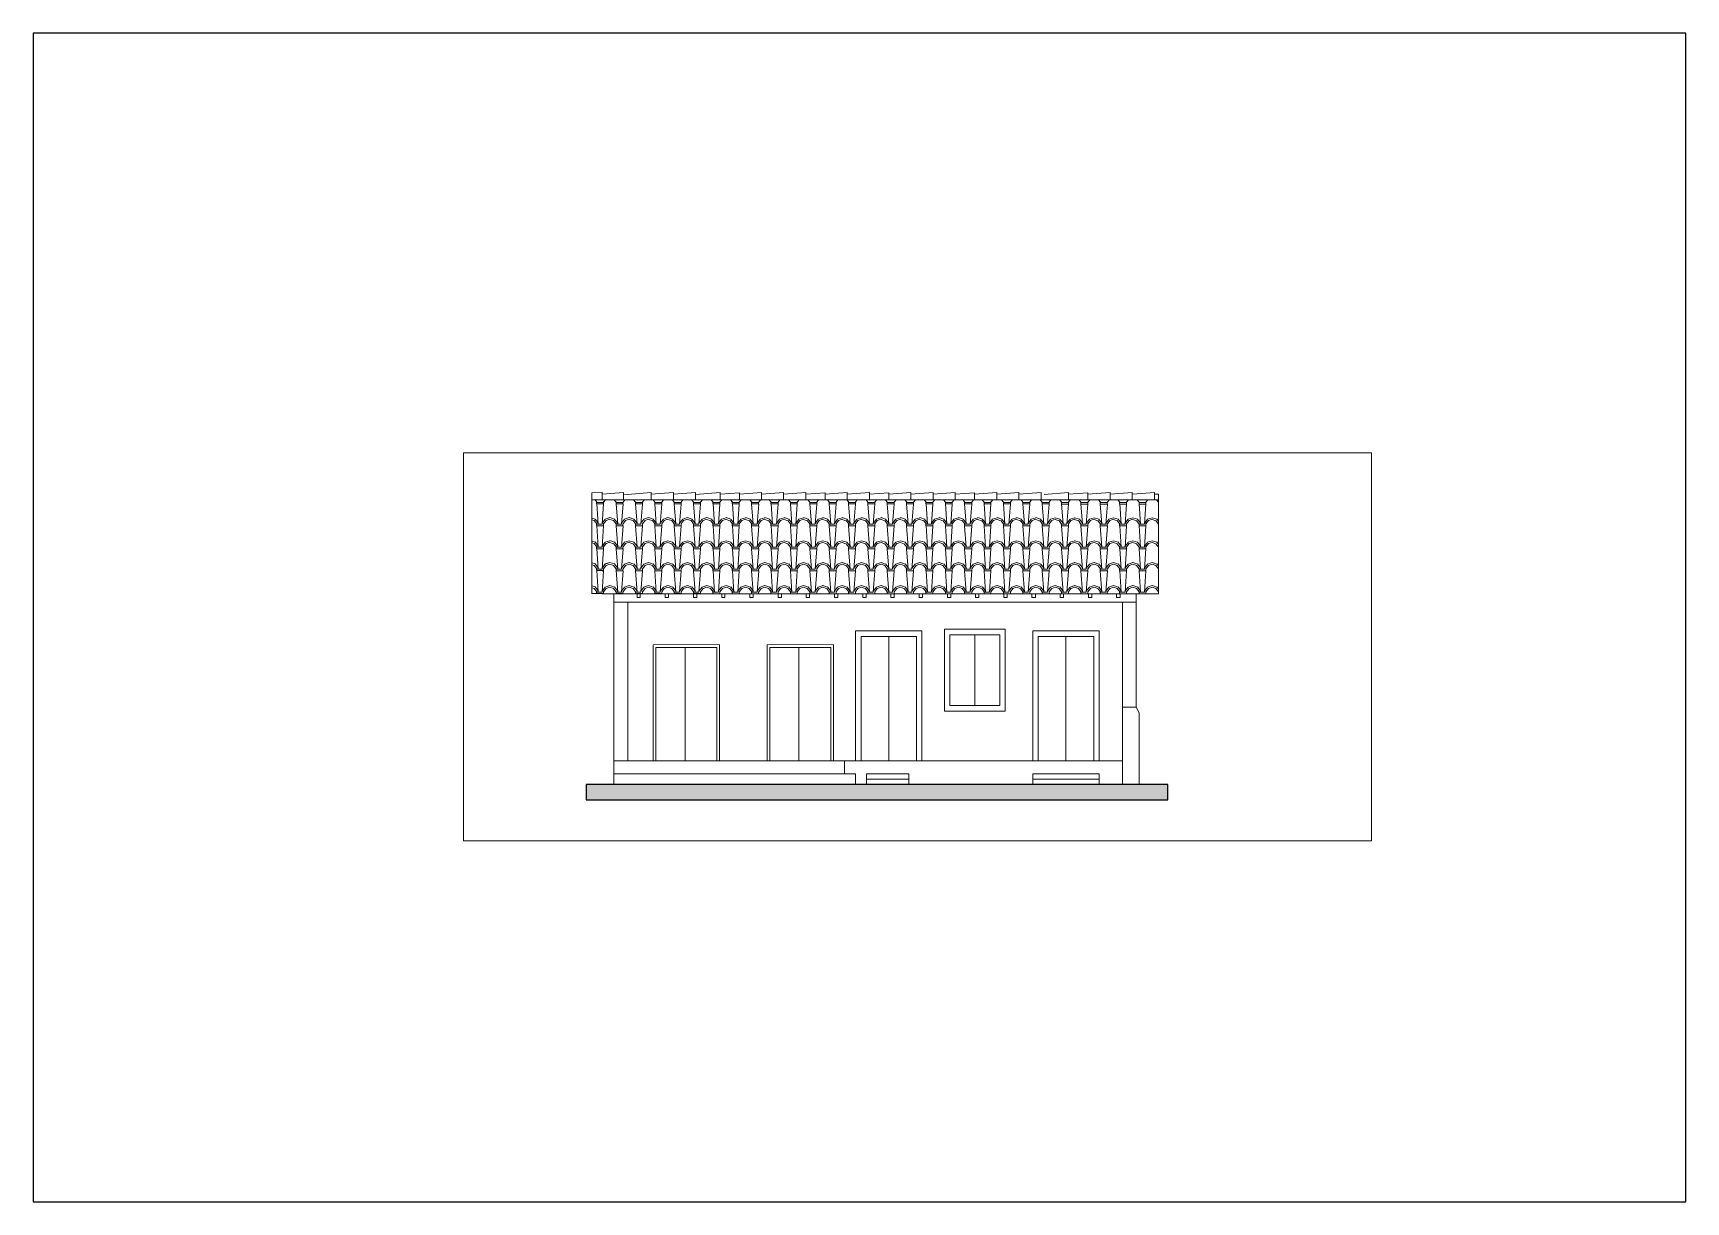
# Paper-space layout 'Layout1' of a CAD drawing. Header units: millimetres. Extents: x 21 to 318, y 103 to 313.
# The model-space entities are those that its viewports show. They can reach past a viewport. Long polylines and large blocks are cut down to what shows.
import ezdxf

# ---------------------------------------------------------------- set-up
doc = ezdxf.new("R2010")
doc.units = ezdxf.units.MM
for name, color, linetype, lineweight in [('A-ALV-___-___-EXI', 250, 'Continuous', 25), ('A-BAS-___-___-EXI', 250, 'Continuous', 25), ('A-COB-___-___-EXI', 250, 'Continuous', 25), ('A-ESC-___-___-EXI', 250, 'Continuous', 25), ('A-JAN-___-___-EXI', 250, 'Continuous', 25), ('A-POR-___-___-EXI', 250, 'Continuous', 25)]:
    doc.layers.add(name, color=color, linetype=linetype, lineweight=lineweight)

# ---------------------------------------------------------------- blocks, each defined once
blk = doc.blocks.new('A4 HORIZONTAL - A4-22919293-Não nomeada')
at = {"layer": 'A-POR-___-___-EXI'}
for p, q in [((317.79, 313), (20.79, 313)), ((20.79, 313), (20.79, 103)), ((317.79, 103), (317.79, 313)), ((20.79, 103), (317.79, 103))]:
    blk.add_line(p, q, dxfattribs=at)

msp = doc.modelspace()

# ---------------------------------------------------------------- hatches: boundary and pattern name
at = {"layer": 'A-BAS-___-___-EXI', "true_color": 0xcb9898}
msp.add_hatch(color=253, dxfattribs=at).paths.add_polyline_path([(19305, 487), (19305, 759), (8858, 759), (8858, 487)])

# ---------------------------------------------------------------- linework, layer by layer
at = {"layer": 'A-ALV-___-___-EXI', "color": 250, "lineweight": 9}
for p, q in [((9354, 4188), (9354, 759)), ((9354, 1186), (18491, 1186))]:
    msp.add_line(p, q, dxfattribs=at)
at = {"layer": 'A-ALV-___-___-EXI', "color": 250, "lineweight": 9, "flags": 128}
for points in [[(9603, 4039), (18491, 4039), (18491, 759), (18491, 4039), (18739, 4039), (18739, 2150), (18739, 4188)], [(9354, 4039), (9603, 4039), (9603, 1186)], [(18789, 759), (18789, 2050), (18739, 2150), (18491, 2150)]]:
    msp.add_lwpolyline(points, dxfattribs=at)
at = {"layer": 'A-BAS-___-___-EXI'}
msp.add_lwpolyline([(19305, 759), (8858, 759), (8858, 487), (19305, 487)], close=True, dxfattribs=at)
at = {"layer": 'A-COB-___-___-EXI', "color": 250, "lineweight": 9}
for p, q in [((9012, 5880), (9045, 5836)), ((9045, 5804), (9073, 5438)), ((9142, 5830), (9142, 5830)), ((9361, 5878), (9395, 5836)), ((9392, 5802), (9422, 5438)), ((9489, 5436), (9519, 5802)), ((9519, 5836), (9550, 5878)), ((9708, 5878), (9742, 5834)), ((9742, 5802), (9769, 5438)), ((9769, 5830), (9866, 5830)), ((9769, 5802), (9866, 5802)), ((10057, 5878), (10091, 5834)), ((10215, 5836), (10247, 5878)), ((10405, 5878), (10439, 5834)), ((10439, 5802), (10466, 5438)), ((10754, 5878), (10785, 5834)), ((11101, 5878), (11135, 5834)), ((11135, 5802), (11162, 5438)), ((11232, 5436), (11259, 5800)), ((11448, 5878), (11482, 5834)), ((11482, 5802), (11509, 5438)), ((11797, 5878), (11831, 5834)), ((11955, 5836), (11987, 5878)), ((12145, 5878), (12179, 5834)), ((12179, 5802), (12206, 5438)), ((12492, 5878), (12525, 5834)), ((12841, 5878), (12875, 5834)), ((12972, 5436), (12999, 5800)), ((13189, 5878), (13222, 5834)), ((13222, 5802), (13249, 5438)), ((13538, 5878), (13572, 5834)), ((13885, 5878), (13918, 5834)), ((13918, 5802), (13946, 5438)), ((14015, 5436), (14043, 5800)), ((14232, 5878), (14265, 5834)), ((14581, 5878), (14615, 5834)), ((14739, 5836), (14771, 5878)), ((14929, 5878), (14962, 5834)), ((14962, 5802), (14989, 5438)), ((15275, 5878), (15312, 5834)), ((15625, 5878), (15658, 5834)), ((15755, 5436), (15783, 5800)), ((15972, 5878), (16005, 5834)), ((16005, 5802), (16033, 5438)), ((16321, 5878), (16355, 5834)), ((16479, 5836), (16511, 5878)), ((16669, 5878), (16702, 5834)), ((16702, 5802), (16729, 5438)), ((16799, 5436), (16826, 5800)), ((17015, 5878), (17049, 5834)), ((17365, 5878), (17398, 5834)), ((17397, 5802), (17426, 5436)), ((17495, 5436), (17523, 5800)), ((17712, 5878), (17746, 5834)), ((18059, 5878), (18095, 5834)), ((18220, 5836), (18251, 5878)), ((18409, 5878), (18442, 5834)), ((18442, 5802), (18469, 5436)), ((18755, 5878), (18789, 5834)), ((18817, 5830), (18913, 5830)), ((18817, 5800), (18909, 5800)), ((19105, 5878), (19138, 5834)), ((19137, 5830), (19136, 5830)), ((19137, 5800), (19136, 5801)), ((8957, 5548), (9016, 5529)), ((8957, 5516), (8999, 5502)), ((9001, 5502), (9045, 5442)), ((9016, 5531), (9073, 5460)), ((9045, 5411), (9073, 5026)), ((9281, 5525), (9346, 5502)), ((9349, 5502), (9395, 5442)), ((9365, 5531), (9420, 5457)), ((9392, 5411), (9422, 5026)), ((9489, 5455), (9546, 5526)), ((9628, 5525), (9696, 5502)), ((9698, 5502), (9742, 5442)), ((9712, 5531), (9769, 5457)), ((9769, 5436), (9839, 5436)), ((9910, 5502), (9977, 5526)), ((9977, 5525), (10042, 5502)), ((10045, 5502), (10091, 5442)), ((10061, 5531), (10116, 5457)), ((10089, 5411), (10116, 5024)), ((10215, 5445), (10259, 5503)), ((10259, 5502), (10324, 5526)), ((10324, 5525), (10392, 5502)), ((10394, 5502), (10439, 5442)), ((10409, 5531), (10466, 5457)), ((10439, 5411), (10466, 5024)), ((10606, 5502), (10674, 5526)), ((10674, 5525), (10739, 5502)), ((10741, 5502), (10785, 5442)), ((10756, 5531), (10812, 5457)), ((10785, 5411), (10812, 5024)), ((10956, 5502), (11021, 5526)), ((11021, 5525), (11089, 5499)), ((11089, 5502), (11135, 5442)), ((11105, 5531), (11160, 5457)), ((11135, 5409), (11162, 5024)), ((11232, 5022), (11259, 5409)), ((11259, 5445), (11303, 5503)), ((11303, 5502), (11371, 5526)), ((11368, 5556), (11453, 5526)), ((11371, 5525), (11436, 5499)), ((11438, 5502), (11482, 5442)), ((11453, 5531), (11509, 5457)), ((11482, 5409), (11509, 5024)), ((11579, 5022), (11606, 5409)), ((11606, 5445), (11652, 5503)), ((11652, 5502), (11717, 5526)), ((11717, 5556), (11802, 5526)), ((11717, 5525), (11783, 5499)), ((11785, 5502), (11831, 5442)), ((11802, 5531), (11856, 5457)), ((11926, 5022), (11955, 5409)), ((11955, 5445), (11999, 5503)), ((11999, 5502), (12065, 5526)), ((12065, 5556), (12149, 5526)), ((12065, 5525), (12132, 5499)), ((12134, 5502), (12179, 5442)), ((12149, 5531), (12206, 5457)), ((12179, 5409), (12206, 5024)), ((12275, 5022), (12303, 5409)), ((12303, 5445), (12347, 5503)), ((12347, 5502), (12414, 5526)), ((12414, 5556), (12496, 5526)), ((12414, 5525), (12479, 5499)), ((12496, 5531), (12552, 5457)), ((12622, 5022), (12649, 5409)), ((12649, 5445), (12696, 5503)), ((12696, 5502), (12761, 5526)), ((12761, 5556), (12845, 5526)), ((12761, 5525), (12826, 5499)), ((12829, 5502), (12875, 5442)), ((12845, 5531), (12900, 5457)), ((12972, 5022), (12999, 5409)), ((12999, 5445), (13043, 5503)), ((13043, 5502), (13108, 5526)), ((13108, 5556), (13193, 5526)), ((13108, 5525), (13175, 5499)), ((13178, 5502), (13222, 5442)), ((13193, 5531), (13249, 5457)), ((13222, 5409), (13249, 5024)), ((13319, 5022), (13346, 5409)), ((13346, 5445), (13392, 5503)), ((13390, 5502), (13457, 5526)), ((13457, 5556), (13540, 5526)), ((13457, 5525), (13523, 5499)), ((13525, 5502), (13572, 5442)), ((13542, 5531), (13596, 5457)), ((13666, 5453), (13720, 5526)), ((13666, 5022), (13696, 5409)), ((13693, 5445), (13739, 5503)), ((13723, 5526), (13805, 5554)), ((13739, 5502), (13805, 5526)), ((13805, 5556), (13889, 5526)), ((13805, 5525), (13872, 5499)), ((13872, 5502), (13918, 5442)), ((13889, 5531), (13944, 5457)), ((13918, 5409), (13946, 5024)), ((14015, 5022), (14043, 5409)), ((14043, 5445), (14087, 5503)), ((14087, 5502), (14154, 5526)), ((14154, 5556), (14236, 5526)), ((14154, 5525), (14219, 5499)), ((14236, 5531), (14293, 5457)), ((14362, 5022), (14389, 5409)), ((14389, 5445), (14436, 5503)), ((14436, 5502), (14501, 5526)), ((14501, 5556), (14585, 5526)), ((14501, 5525), (14566, 5499)), ((14569, 5502), (14615, 5442)), ((14585, 5531), (14640, 5457)), ((14709, 5022), (14739, 5409)), ((14739, 5445), (14783, 5503)), ((14783, 5502), (14848, 5526)), ((14848, 5556), (14933, 5526)), ((14848, 5525), (14915, 5499)), ((14918, 5502), (14962, 5442)), ((14933, 5531), (14989, 5457)), ((14962, 5409), (14989, 5024)), ((15058, 5022), (15086, 5409)), ((15086, 5445), (15130, 5503)), ((15130, 5502), (15197, 5526)), ((15197, 5556), (15280, 5526)), ((15197, 5525), (15263, 5499)), ((15265, 5502), (15312, 5442)), ((15280, 5531), (15336, 5457)), ((15406, 5022), (15433, 5409)), ((15433, 5445), (15479, 5503)), ((15479, 5502), (15545, 5526)), ((15545, 5556), (15629, 5526)), ((15545, 5525), (15610, 5499)), ((15612, 5502), (15658, 5442)), ((15629, 5531), (15684, 5457)), ((15755, 5022), (15783, 5409)), ((15783, 5445), (15827, 5503)), ((15827, 5502), (15892, 5526)), ((15892, 5556), (15977, 5526)), ((15892, 5525), (15959, 5499)), ((15962, 5502), (16005, 5442)), ((15977, 5531), (16033, 5457)), ((16005, 5409), (16033, 5024)), ((16102, 5022), (16129, 5409)), ((16129, 5445), (16176, 5503)), ((16174, 5502), (16241, 5526)), ((16241, 5556), (16323, 5526)), ((16241, 5525), (16307, 5499)), ((16309, 5502), (16355, 5442)), ((16326, 5531), (16380, 5457)), ((16450, 5453), (16504, 5526)), ((16450, 5022), (16479, 5409)), ((16479, 5445), (16523, 5503)), ((16507, 5526), (16589, 5554)), ((16523, 5502), (16589, 5526)), ((16589, 5556), (16673, 5526)), ((16589, 5525), (16655, 5499)), ((16658, 5502), (16702, 5442)), ((16673, 5531), (16728, 5457)), ((16702, 5409), (16729, 5024)), ((16799, 5022), (16826, 5409)), ((16826, 5445), (16871, 5503)), ((16871, 5502), (16938, 5526)), ((16938, 5556), (17020, 5526)), ((16938, 5525), (17003, 5499)), ((17020, 5531), (17076, 5457)), ((17146, 5022), (17173, 5409)), ((17173, 5445), (17220, 5503)), ((17220, 5502), (17285, 5526)), ((17285, 5525), (17352, 5499)), ((17352, 5502), (17398, 5441)), ((17369, 5529), (17424, 5457)), ((17495, 5022), (17523, 5407)), ((17632, 5554), (17717, 5526)), ((17632, 5525), (17699, 5499)), ((17702, 5502), (17746, 5441)), ((17717, 5529), (17773, 5457)), ((17746, 5409), (17773, 5024)), ((17842, 5022), (17870, 5407)), ((17914, 5502), (17981, 5526)), ((17981, 5525), (18047, 5499)), ((18049, 5502), (18095, 5441)), ((18066, 5529), (18120, 5457)), ((18190, 5022), (18220, 5407)), ((18329, 5525), (18396, 5499)), ((18398, 5502), (18442, 5441)), ((18413, 5529), (18469, 5457)), ((18442, 5409), (18469, 5024)), ((18539, 5022), (18566, 5407)), ((18678, 5525), (18743, 5499)), ((18746, 5502), (18789, 5441)), ((18760, 5529), (18817, 5457)), ((18886, 5022), (18913, 5407)), ((19025, 5525), (19090, 5499)), ((19092, 5502), (19138, 5441)), ((19109, 5529), (19137, 5493)), ((19137, 5436), (19136, 5437)), ((8957, 5135), (9016, 5116)), ((8957, 5104), (8999, 5089)), ((9001, 5089), (9045, 5030)), ((9016, 5119), (9073, 5045)), ((9142, 5043), (9197, 5114)), ((9216, 5089), (9281, 5114)), ((9281, 5144), (9365, 5114)), ((9281, 5112), (9346, 5087)), ((9349, 5089), (9395, 5030)), ((9365, 5119), (9420, 5045)), ((9519, 5030), (9563, 5091)), ((9563, 5089), (9628, 5114)), ((9628, 5112), (9696, 5087)), ((9698, 5087), (9742, 5028)), ((9712, 5116), (9769, 5045)), ((10045, 5087), (10091, 5028)), ((10061, 5116), (10116, 5045)), ((10394, 5087), (10439, 5028)), ((10409, 5116), (10466, 5045)), ((10741, 5087), (10785, 5028)), ((10756, 5116), (10812, 5045)), ((11105, 5116), (11160, 5043)), ((11368, 5142), (11453, 5114)), ((11438, 5087), (11482, 5028)), ((11453, 5116), (11509, 5043)), ((11785, 5087), (11831, 5028)), ((11802, 5116), (11856, 5043)), ((12134, 5087), (12179, 5028)), ((12149, 5116), (12206, 5043)), ((12481, 5087), (12525, 5028)), ((12496, 5116), (12552, 5043)), ((12829, 5087), (12875, 5028)), ((12845, 5116), (12900, 5043)), ((13108, 5142), (13193, 5114)), ((13178, 5087), (13222, 5028)), ((13193, 5116), (13249, 5043)), ((13525, 5087), (13572, 5028)), ((13542, 5116), (13596, 5043)), ((13666, 5040), (13720, 5114)), ((13889, 5116), (13944, 5043)), ((14222, 5087), (14265, 5028)), ((14236, 5116), (14293, 5043)), ((14569, 5087), (14615, 5028)), ((14585, 5116), (14640, 5043)), ((14918, 5087), (14962, 5028)), ((14933, 5116), (14989, 5043)), ((15265, 5087), (15312, 5028)), ((15280, 5116), (15336, 5043)), ((15612, 5087), (15658, 5028)), ((15629, 5116), (15684, 5043)), ((15892, 5142), (15977, 5114)), ((15962, 5087), (16005, 5028)), ((15977, 5116), (16033, 5043)), ((16309, 5087), (16355, 5028)), ((16326, 5116), (16380, 5043)), ((16450, 5040), (16504, 5114)), ((16658, 5087), (16702, 5028)), ((16673, 5116), (16728, 5043)), ((17005, 5087), (17049, 5028)), ((17020, 5116), (17076, 5043)), ((17369, 5116), (17424, 5043)), ((17493, 5040), (17550, 5112)), ((17550, 5114), (17634, 5142)), ((17632, 5142), (17717, 5114)), ((17632, 5110), (17699, 5087)), ((17702, 5087), (17746, 5028)), ((17717, 5116), (17773, 5043)), ((17842, 5040), (17897, 5112)), ((17914, 5089), (17981, 5112)), ((17981, 5110), (18047, 5087)), ((18049, 5087), (18095, 5028)), ((18066, 5116), (18120, 5043)), ((18190, 5040), (18247, 5112)), ((18329, 5110), (18396, 5087)), ((18398, 5087), (18442, 5028)), ((18413, 5116), (18469, 5043)), ((18537, 5040), (18594, 5112)), ((18678, 5110), (18743, 5087)), ((18746, 5087), (18789, 5028)), ((18760, 5116), (18817, 5043)), ((18886, 5040), (18941, 5112)), ((19025, 5110), (19090, 5087)), ((19092, 5087), (19138, 5028)), ((19109, 5116), (19137, 5078)), ((9045, 4999), (9073, 4632)), ((9392, 4996), (9422, 4632)), ((9489, 4630), (9519, 4996)), ((9742, 4996), (9769, 4632)), ((9769, 4996), (9866, 4996)), ((10439, 4996), (10466, 4632)), ((11135, 4996), (11162, 4632)), ((11232, 4630), (11259, 4994)), ((11482, 4996), (11509, 4632)), ((12179, 4996), (12206, 4632)), ((12972, 4630), (12999, 4994)), ((13222, 4996), (13249, 4632)), ((13918, 4996), (13946, 4632)), ((14015, 4630), (14043, 4994)), ((14962, 4996), (14989, 4632)), ((15755, 4630), (15783, 4994)), ((16005, 4996), (16033, 4632)), ((16702, 4996), (16729, 4632)), ((16799, 4630), (16826, 4994)), ((17397, 4996), (17426, 4630)), ((17495, 4630), (17523, 4994)), ((18442, 4996), (18469, 4630)), ((19137, 5024), (19136, 5024)), ((19137, 4994), (19136, 4994)), ((8957, 4742), (9016, 4723)), ((8957, 4710), (8999, 4695)), ((9001, 4695), (9045, 4637)), ((9016, 4725), (9073, 4653)), ((9045, 4605), (9073, 4220)), ((9281, 4718), (9346, 4695)), ((9349, 4695), (9395, 4637)), ((9365, 4725), (9420, 4652)), ((9392, 4605), (9422, 4218)), ((9519, 4639), (9563, 4698)), ((9563, 4695), (9628, 4721)), ((9628, 4718), (9696, 4695)), ((9698, 4695), (9742, 4637)), ((9712, 4725), (9769, 4652)), ((9769, 4630), (9839, 4630)), ((9910, 4695), (9977, 4721)), ((9977, 4718), (10042, 4695)), ((10045, 4695), (10091, 4637)), ((10061, 4725), (10116, 4652)), ((10215, 4639), (10259, 4698)), ((10259, 4695), (10324, 4721)), ((10324, 4718), (10392, 4695)), ((10394, 4695), (10439, 4637)), ((10409, 4725), (10466, 4652)), ((10439, 4603), (10466, 4218)), ((10606, 4695), (10674, 4721)), ((10674, 4718), (10739, 4695)), ((10741, 4695), (10785, 4637)), ((10756, 4725), (10812, 4652)), ((10956, 4695), (11021, 4721)), ((11021, 4718), (11089, 4694)), ((11089, 4695), (11135, 4637)), ((11105, 4725), (11160, 4652)), ((11135, 4603), (11162, 4218)), ((11232, 4216), (11259, 4603)), ((11303, 4695), (11371, 4721)), ((11368, 4750), (11453, 4721)), ((11371, 4718), (11436, 4694)), ((11438, 4695), (11482, 4637)), ((11453, 4725), (11509, 4652)), ((11579, 4216), (11606, 4603)), ((11652, 4695), (11717, 4721)), ((11717, 4750), (11802, 4721)), ((11717, 4718), (11783, 4694)), ((11785, 4695), (11831, 4637)), ((11802, 4725), (11856, 4652)), ((11926, 4216), (11955, 4603)), ((11955, 4637), (11999, 4698)), ((11999, 4695), (12065, 4721)), ((12065, 4750), (12149, 4721)), ((12065, 4718), (12132, 4694)), ((12134, 4695), (12179, 4637)), ((12149, 4725), (12206, 4652)), ((12179, 4603), (12206, 4218)), ((12275, 4216), (12303, 4603)), ((12347, 4695), (12414, 4721)), ((12414, 4750), (12496, 4721)), ((12414, 4718), (12479, 4694)), ((12496, 4725), (12552, 4652)), ((12622, 4216), (12649, 4603)), ((12696, 4695), (12761, 4721)), ((12761, 4750), (12845, 4721)), ((12761, 4718), (12826, 4694)), ((12829, 4695), (12875, 4637)), ((12845, 4725), (12900, 4652)), ((12972, 4216), (12999, 4603)), ((13043, 4695), (13108, 4721)), ((13108, 4750), (13193, 4721)), ((13108, 4718), (13175, 4694)), ((13178, 4695), (13222, 4637)), ((13193, 4725), (13249, 4652)), ((13319, 4216), (13346, 4603)), ((13390, 4695), (13457, 4721)), ((13457, 4750), (13540, 4721)), ((13457, 4718), (13523, 4694)), ((13525, 4695), (13572, 4637)), ((13542, 4725), (13596, 4652)), ((13666, 4647), (13720, 4721)), ((13666, 4216), (13696, 4603)), ((13723, 4721), (13805, 4748)), ((13739, 4695), (13805, 4721)), ((13805, 4750), (13889, 4721)), ((13805, 4718), (13872, 4694)), ((13872, 4695), (13918, 4637)), ((13889, 4725), (13944, 4652)), ((13918, 4603), (13946, 4218)), ((14015, 4216), (14043, 4603)), ((14087, 4695), (14154, 4721)), ((14154, 4750), (14236, 4721)), ((14154, 4718), (14219, 4694)), ((14236, 4725), (14293, 4652)), ((14362, 4216), (14389, 4603)), ((14436, 4695), (14501, 4721)), ((14501, 4750), (14585, 4721)), ((14501, 4718), (14566, 4694)), ((14569, 4695), (14615, 4637)), ((14585, 4725), (14640, 4652)), ((14709, 4216), (14739, 4603)), ((14739, 4637), (14783, 4698)), ((14783, 4695), (14848, 4721)), ((14848, 4750), (14933, 4721)), ((14848, 4718), (14915, 4694)), ((14918, 4695), (14962, 4637)), ((14933, 4725), (14989, 4652)), ((15058, 4216), (15086, 4603)), ((15086, 4639), (15130, 4698)), ((15130, 4695), (15197, 4721)), ((15197, 4750), (15280, 4721)), ((15197, 4718), (15263, 4694)), ((15265, 4695), (15312, 4637)), ((15280, 4725), (15336, 4652)), ((15406, 4216), (15433, 4603)), ((15433, 4639), (15479, 4698)), ((15479, 4695), (15545, 4721)), ((15545, 4750), (15629, 4721)), ((15545, 4718), (15610, 4694)), ((15612, 4695), (15658, 4637)), ((15629, 4725), (15684, 4652)), ((15755, 4216), (15783, 4603)), ((15783, 4639), (15827, 4698)), ((15827, 4695), (15892, 4721)), ((15892, 4750), (15977, 4721)), ((15892, 4718), (15959, 4694)), ((15962, 4695), (16005, 4637)), ((15977, 4725), (16033, 4652)), ((16102, 4216), (16129, 4603)), ((16129, 4639), (16176, 4698)), ((16174, 4695), (16241, 4721)), ((16241, 4750), (16323, 4721)), ((16241, 4718), (16307, 4694)), ((16309, 4695), (16355, 4637)), ((16326, 4725), (16380, 4652)), ((16450, 4647), (16504, 4721)), ((16450, 4216), (16479, 4603)), ((16479, 4639), (16523, 4698)), ((16507, 4721), (16589, 4748)), ((16523, 4695), (16589, 4721)), ((16589, 4750), (16673, 4721)), ((16589, 4718), (16655, 4694)), ((16658, 4695), (16702, 4637)), ((16673, 4725), (16728, 4652)), ((16702, 4603), (16729, 4218)), ((16799, 4216), (16826, 4603)), ((16826, 4639), (16871, 4698)), ((16871, 4695), (16938, 4721)), ((16938, 4750), (17020, 4721)), ((16938, 4718), (17003, 4694)), ((17020, 4725), (17076, 4652)), ((17146, 4216), (17173, 4603)), ((17173, 4639), (17220, 4698)), ((17220, 4695), (17285, 4721)), ((17285, 4718), (17352, 4694)), ((17352, 4695), (17398, 4634)), ((17369, 4723), (17424, 4652)), ((17495, 4216), (17523, 4601)), ((17632, 4748), (17717, 4721)), ((17632, 4718), (17699, 4694)), ((17702, 4695), (17746, 4634)), ((17717, 4723), (17773, 4652)), ((17842, 4216), (17870, 4601)), ((17914, 4695), (17981, 4721)), ((17981, 4718), (18047, 4694)), ((18049, 4695), (18095, 4634)), ((18066, 4723), (18120, 4652)), ((18190, 4216), (18220, 4601)), ((18329, 4718), (18396, 4694)), ((18398, 4695), (18442, 4634)), ((18413, 4723), (18469, 4652)), ((18442, 4603), (18469, 4218)), ((18539, 4216), (18566, 4601)), ((18678, 4718), (18743, 4694)), ((18746, 4695), (18789, 4634)), ((18760, 4723), (18817, 4652)), ((18886, 4216), (18913, 4601)), ((19025, 4718), (19090, 4694)), ((19092, 4695), (19138, 4634)), ((19109, 4723), (19137, 4687)), ((19137, 4630), (19136, 4630)), ((19137, 4637), (19137, 4603)), ((8957, 4330), (9016, 4311)), ((8957, 4297), (8999, 4284)), ((9001, 4284), (9045, 4224)), ((9016, 4312), (9073, 4239)), ((9142, 4237), (9197, 4308)), ((9216, 4284), (9281, 4308)), ((9281, 4307), (9346, 4281)), ((9349, 4284), (9395, 4224)), ((9365, 4312), (9420, 4239)), ((9519, 4224), (9563, 4285)), ((9563, 4284), (9628, 4308)), ((9628, 4307), (9696, 4281)), ((9698, 4281), (9742, 4222)), ((9712, 4311), (9769, 4239)), ((9769, 4218), (9839, 4218)), ((10045, 4281), (10091, 4222)), ((10061, 4311), (10116, 4239)), ((10394, 4281), (10439, 4222)), ((10409, 4311), (10466, 4239)), ((10741, 4281), (10785, 4222)), ((10756, 4311), (10812, 4239)), ((11105, 4311), (11160, 4237)), ((11368, 4336), (11453, 4308)), ((11438, 4281), (11482, 4222)), ((11453, 4311), (11509, 4237)), ((11509, 4218), (11579, 4218)), ((11785, 4281), (11831, 4222)), ((11802, 4311), (11856, 4237)), ((11856, 4218), (11926, 4218)), ((12134, 4281), (12179, 4222)), ((12149, 4311), (12206, 4237)), ((12481, 4281), (12525, 4222)), ((12496, 4311), (12552, 4237)), ((12552, 4218), (12622, 4218)), ((12829, 4281), (12875, 4222)), ((12845, 4311), (12900, 4237)), ((13108, 4336), (13193, 4308)), ((13178, 4281), (13222, 4222)), ((13193, 4311), (13249, 4237)), ((13249, 4218), (13319, 4218)), ((13525, 4281), (13572, 4222)), ((13542, 4311), (13596, 4237)), ((13596, 4218), (13666, 4218)), ((13666, 4235), (13720, 4308)), ((13889, 4311), (13944, 4237)), ((14222, 4281), (14265, 4222)), ((14236, 4311), (14293, 4237)), ((14293, 4218), (14362, 4218)), ((14569, 4281), (14615, 4222)), ((14585, 4311), (14640, 4237)), ((14918, 4281), (14962, 4222)), ((14933, 4311), (14989, 4237)), ((14989, 4218), (15058, 4218)), ((15265, 4281), (15312, 4222)), ((15280, 4311), (15336, 4237)), ((15336, 4218), (15406, 4218)), ((15612, 4281), (15658, 4222)), ((15629, 4311), (15684, 4237)), ((15892, 4336), (15977, 4308)), ((15962, 4281), (16005, 4222)), ((15977, 4311), (16033, 4237)), ((16033, 4218), (16102, 4218)), ((16309, 4281), (16355, 4222)), ((16326, 4311), (16380, 4237)), ((16380, 4218), (16450, 4218)), ((16450, 4235), (16504, 4308)), ((16658, 4281), (16702, 4222)), ((16673, 4311), (16728, 4237)), ((17005, 4281), (17049, 4222)), ((17020, 4311), (17076, 4237)), ((17076, 4218), (17146, 4218)), ((17369, 4311), (17424, 4237)), ((17493, 4235), (17550, 4307)), ((17550, 4308), (17634, 4336)), ((17632, 4336), (17717, 4308)), ((17632, 4304), (17699, 4281)), ((17702, 4281), (17746, 4222)), ((17717, 4311), (17773, 4237)), ((17773, 4218), (17842, 4218)), ((17842, 4235), (17897, 4307)), ((17914, 4284), (17981, 4307)), ((17981, 4304), (18047, 4281)), ((18049, 4281), (18095, 4222)), ((18066, 4311), (18120, 4237)), ((18120, 4218), (18190, 4218)), ((18190, 4235), (18247, 4307)), ((18329, 4304), (18396, 4281)), ((18398, 4281), (18442, 4222)), ((18413, 4311), (18469, 4237)), ((18537, 4235), (18594, 4307)), ((18678, 4304), (18743, 4281)), ((18746, 4281), (18789, 4222)), ((18760, 4311), (18817, 4237)), ((18886, 4235), (18941, 4307)), ((19025, 4304), (19090, 4281)), ((19092, 4281), (19138, 4222)), ((19109, 4311), (19137, 4273)), ((19137, 4218), (19136, 4219)), ((19137, 4224), (19137, 4188))]:
    msp.add_line(p, q, dxfattribs=at)
at = {"layer": 'A-COB-___-___-EXI', "lineweight": 15}
for p, q in [((9142, 4191), (8957, 4191)), ((18909, 4188), (9142, 4188))]:
    msp.add_line(p, q, dxfattribs=at)
at = {"layer": 'A-COB-___-___-EXI', "color": 250, "lineweight": 9, "flags": 128}
for points in [[(9142, 5886), (9142, 6013), (8957, 6000), (8957, 5878)], [(9527, 5878), (9527, 6005), (9142, 5975), (9142, 5878)], [(10026, 5880), (10026, 6005), (9527, 5968)], [(10424, 5880), (10424, 6005), (10026, 5975)], [(10424, 5975), (10822, 6005), (10822, 5880)], [(10822, 5973), (11261, 6005), (11261, 5939), (11261, 5880)], [(11608, 5880), (11608, 6000), (11261, 5975)], [(11608, 5975), (12006, 6005), (12006, 5880)], [(12006, 5975), (12404, 6005), (12404, 5880)], [(12802, 5880), (12802, 6005), (12404, 5975)], [(12802, 5975), (13151, 6000), (13151, 5939), (13151, 5880)], [(13548, 5880), (13548, 6005), (13151, 5975)], [(13548, 5975), (13946, 6005), (13946, 5880)], [(13946, 5975), (14293, 6000), (14293, 5880)], [(14690, 5880), (14690, 6005), (14293, 5975)], [(15088, 5880), (15088, 6005), (14690, 5975)], [(15088, 5975), (15486, 6005), (15486, 5880)], [(15835, 5878), (15835, 6000), (15486, 5975)], [(16233, 5878), (16233, 6005), (15835, 5975)], [(16631, 5878), (16631, 6005), (16233, 5975)], [(16631, 5975), (17029, 6005), (17029, 5878)], [(17085, 5971), (17525, 6005), (17525, 5939), (17525, 5878)], [(17872, 5878), (17872, 6000), (17525, 5975)], [(17872, 5975), (18270, 6005), (18270, 5878)], [(18270, 5975), (18668, 6005), (18668, 5878)], [(18672, 5975), (19069, 6005), (19069, 5878)], [(19137, 5878), (19137, 5979), (19071, 5975)], [(9043, 5838), (9043, 5802), (9073, 5802), (9169, 5802), (9169, 5838), (9201, 5880)], [(9043, 5830), (9073, 5830), (9169, 5830)], [(9142, 5436), (9169, 5802), (9169, 5836), (9201, 5878)], [(9142, 5802), (9169, 5802), (9142, 5438)], [(9392, 5836), (9392, 5802), (9420, 5802), (9516, 5802), (9516, 5836)], [(9392, 5830), (9420, 5830), (9516, 5830)], [(9740, 5836), (9740, 5802), (9769, 5802), (9866, 5802), (9866, 5836), (9898, 5878)], [(9740, 5830), (9769, 5830), (9839, 5830)], [(9740, 5436), (9769, 5436), (9839, 5436), (9866, 5800)], [(10089, 5836), (10089, 5802), (10116, 5438)], [(10089, 5802), (10116, 5802), (10213, 5802), (10213, 5836)], [(10213, 5830), (10116, 5830), (10089, 5830)], [(10215, 5800), (10185, 5436), (10116, 5436), (10089, 5436)], [(10436, 5836), (10436, 5802), (10463, 5802), (10563, 5802), (10563, 5836), (10594, 5878)], [(10563, 5830), (10463, 5830), (10436, 5830)], [(10563, 5800), (10535, 5436), (10463, 5436), (10436, 5436)], [(10785, 5802), (10812, 5802), (10909, 5802), (10909, 5836), (10943, 5878)], [(10785, 5836), (10785, 5802), (10812, 5438)], [(10909, 5830), (10812, 5830), (10785, 5830)], [(10909, 5800), (10882, 5436), (10812, 5436), (10785, 5436)], [(11132, 5836), (11132, 5802), (11160, 5802), (11259, 5802), (11259, 5836), (11290, 5878)], [(11259, 5830), (11160, 5830), (11132, 5830)], [(11480, 5836), (11480, 5802), (11509, 5802), (11606, 5802), (11606, 5836), (11639, 5878)], [(11606, 5830), (11509, 5830), (11480, 5830)], [(11606, 5800), (11579, 5436), (11509, 5436), (11480, 5436)], [(11829, 5836), (11829, 5802), (11856, 5438)], [(11829, 5802), (11856, 5802), (11953, 5802), (11953, 5836)], [(11953, 5830), (11856, 5830), (11829, 5830)], [(11955, 5800), (11926, 5436), (11856, 5436), (11829, 5436)], [(12176, 5836), (12176, 5802), (12204, 5802), (12303, 5802), (12303, 5836), (12334, 5878)], [(12303, 5830), (12204, 5830), (12176, 5830)], [(12303, 5800), (12275, 5436), (12204, 5436), (12176, 5436)], [(12525, 5802), (12552, 5802), (12649, 5802), (12649, 5836), (12683, 5878)], [(12525, 5836), (12525, 5802), (12552, 5438)], [(12649, 5830), (12552, 5830), (12525, 5830)], [(12649, 5800), (12622, 5436), (12552, 5436), (12525, 5436)], [(12873, 5802), (12900, 5802), (12999, 5802), (12999, 5836), (13031, 5878)], [(12873, 5836), (12873, 5802), (12902, 5438)], [(12999, 5830), (12900, 5830), (12873, 5830)], [(13220, 5836), (13220, 5802), (13249, 5802), (13346, 5802), (13346, 5836), (13378, 5878)], [(13346, 5830), (13249, 5830), (13220, 5830)], [(13346, 5800), (13319, 5436), (13249, 5436), (13220, 5436)], [(13569, 5802), (13596, 5802), (13693, 5802), (13693, 5836), (13727, 5878)], [(13569, 5836), (13569, 5802), (13596, 5438)], [(13693, 5830), (13596, 5830), (13569, 5830)], [(13696, 5800), (13666, 5436), (13596, 5436), (13569, 5436)], [(13916, 5836), (13916, 5802), (13944, 5802), (14043, 5802), (14043, 5836), (14074, 5878)], [(14043, 5830), (13944, 5830), (13916, 5830)], [(14265, 5802), (14293, 5802), (14389, 5802), (14389, 5836), (14423, 5878)], [(14265, 5836), (14265, 5802), (14293, 5438)], [(14389, 5830), (14293, 5830), (14265, 5830)], [(14389, 5800), (14362, 5436), (14293, 5436), (14265, 5436)], [(14613, 5836), (14613, 5802), (14643, 5438)], [(14613, 5802), (14640, 5802), (14737, 5802), (14737, 5836)], [(14737, 5830), (14640, 5830), (14613, 5830)], [(14739, 5800), (14709, 5436), (14640, 5436), (14613, 5436)], [(14960, 5836), (14960, 5802), (14989, 5802), (15086, 5802), (15086, 5836), (15118, 5878)], [(15086, 5830), (14989, 5830), (14960, 5830)], [(15086, 5800), (15058, 5436), (14989, 5436), (14960, 5436)], [(15309, 5802), (15336, 5802), (15433, 5802), (15433, 5836), (15467, 5878)], [(15309, 5836), (15309, 5802), (15336, 5438)], [(15433, 5830), (15336, 5830), (15309, 5830)], [(15433, 5800), (15406, 5436), (15336, 5436), (15309, 5436)], [(15656, 5802), (15684, 5802), (15783, 5802), (15783, 5836), (15814, 5878)], [(15656, 5836), (15656, 5802), (15686, 5438)], [(15783, 5830), (15684, 5830), (15656, 5830)], [(16004, 5836), (16004, 5802), (16033, 5802), (16129, 5802), (16129, 5836), (16163, 5878)], [(16129, 5830), (16033, 5830), (16004, 5830)], [(16129, 5800), (16102, 5436), (16033, 5436), (16004, 5436)], [(16353, 5836), (16353, 5802), (16380, 5438)], [(16353, 5802), (16380, 5802), (16477, 5802), (16477, 5836)], [(16477, 5830), (16380, 5830), (16353, 5830)], [(16479, 5800), (16450, 5436), (16380, 5436), (16353, 5436)], [(16700, 5836), (16700, 5802), (16728, 5802), (16826, 5802), (16826, 5836), (16858, 5878)], [(16826, 5830), (16728, 5830), (16700, 5830)], [(17049, 5802), (17076, 5802), (17173, 5802), (17173, 5836), (17207, 5878)], [(17049, 5836), (17049, 5802), (17076, 5438)], [(17076, 5830), (17049, 5830), (17173, 5830)], [(17173, 5800), (17146, 5436), (17076, 5436), (17049, 5436)], [(17397, 5836), (17397, 5800), (17424, 5800), (17523, 5800), (17523, 5836), (17555, 5878)], [(17424, 5830), (17397, 5830), (17523, 5830)], [(17744, 5836), (17744, 5800), (17773, 5800), (17870, 5800), (17870, 5836), (17904, 5878)], [(17870, 5830), (17773, 5830), (17744, 5830)], [(17746, 5802), (17773, 5436), (17744, 5436)], [(17773, 5436), (17842, 5436), (17870, 5800)], [(18093, 5836), (18093, 5800), (18120, 5800), (18217, 5800), (18217, 5836)], [(18217, 5830), (18120, 5830), (18093, 5830)], [(18093, 5802), (18120, 5436), (18093, 5436)], [(18120, 5436), (18190, 5436), (18220, 5800)], [(18440, 5836), (18440, 5800), (18468, 5800), (18566, 5800), (18566, 5836), (18598, 5878)], [(18566, 5830), (18468, 5830), (18440, 5830)], [(18566, 5800), (18539, 5436), (18468, 5436), (18440, 5436)], [(18789, 5836), (18789, 5800), (18817, 5800), (18913, 5800), (18913, 5836), (18947, 5878)], [(18909, 5830), (18817, 5830), (18789, 5830)], [(18789, 5802), (18817, 5436), (18789, 5436)], [(18913, 5800), (18886, 5436), (18817, 5436), (18886, 5436)], [(19137, 5802), (19137, 5800), (19137, 5836)], [(9043, 5445), (9043, 5411), (9073, 5411), (9169, 5411), (9169, 5445), (9216, 5503), (9281, 5526)], [(9043, 5438), (9073, 5438), (9142, 5438), (9142, 5438)], [(9142, 5409), (9169, 5409), (9142, 5024), (9073, 5024), (9043, 5024)], [(9365, 5529), (9281, 5556), (9197, 5529), (9142, 5455), (9197, 5526)], [(9142, 5024), (9142, 5024), (9169, 5409), (9169, 5445), (9216, 5503)], [(9392, 5445), (9392, 5409), (9420, 5409), (9516, 5409), (9516, 5445)], [(9392, 5438), (9420, 5438), (9489, 5438)], [(9392, 5024), (9420, 5024), (9489, 5024), (9519, 5409)], [(9519, 5445), (9563, 5503), (9628, 5526)], [(9546, 5529), (9628, 5556), (9712, 5529)], [(9740, 5445), (9740, 5409), (9769, 5409), (9866, 5409), (9866, 5445), (9913, 5503)], [(9742, 5411), (9769, 5024), (9839, 5024), (9866, 5409), (9769, 5409)], [(9839, 5455), (9894, 5526), (9977, 5556), (10061, 5529)], [(10089, 5445), (10089, 5409), (10116, 5409), (10213, 5409), (10213, 5445)], [(10215, 5409), (10185, 5024), (10116, 5024), (10089, 5024)], [(10185, 5455), (10243, 5526), (10324, 5556), (10409, 5529)], [(10436, 5445), (10436, 5409), (10463, 5409), (10563, 5409), (10563, 5445), (10606, 5503)], [(10563, 5409), (10535, 5024), (10463, 5024), (10436, 5024)], [(10533, 5455), (10590, 5526), (10674, 5556), (10756, 5529)], [(10785, 5445), (10785, 5409), (10812, 5409), (10909, 5409), (10909, 5445), (10956, 5503)], [(10909, 5409), (10882, 5024), (10812, 5024), (10785, 5024)], [(10882, 5455), (10937, 5526), (11021, 5556), (11105, 5526)], [(11132, 5442), (11132, 5409), (11160, 5409), (11259, 5409), (11259, 5442)], [(11229, 5436), (11160, 5436), (11132, 5436)], [(11229, 5453), (11286, 5526), (11371, 5554)], [(11480, 5442), (11480, 5409), (11509, 5409), (11606, 5409), (11606, 5442)], [(11579, 5453), (11634, 5526), (11717, 5554)], [(11829, 5442), (11829, 5409), (11856, 5024)], [(11829, 5409), (11856, 5409), (11953, 5409), (11953, 5442)], [(11926, 5453), (11983, 5526), (12065, 5554)], [(12176, 5442), (12176, 5409), (12204, 5409), (12303, 5409), (12303, 5442)], [(12273, 5453), (12330, 5526), (12414, 5554)], [(12481, 5502), (12525, 5442), (12525, 5409), (12552, 5024)], [(12525, 5409), (12552, 5409), (12649, 5409), (12649, 5442)], [(12622, 5453), (12677, 5526), (12761, 5554)], [(12873, 5442), (12873, 5409), (12902, 5024)], [(12873, 5409), (12900, 5409), (12999, 5409), (12999, 5442)], [(12969, 5436), (12900, 5436), (12873, 5436)], [(12969, 5453), (13026, 5526), (13111, 5554)], [(13220, 5442), (13220, 5409), (13249, 5409), (13346, 5409), (13346, 5442)], [(13319, 5453), (13374, 5526), (13457, 5554)], [(13569, 5442), (13569, 5409), (13596, 5024)], [(13569, 5409), (13596, 5409), (13693, 5409), (13693, 5442)], [(13916, 5442), (13916, 5409), (13944, 5409), (14043, 5409), (14043, 5442)], [(14013, 5436), (13944, 5436), (13916, 5436)], [(14013, 5453), (14070, 5526), (14154, 5554)], [(14222, 5502), (14265, 5442), (14265, 5409), (14293, 5024)], [(14265, 5409), (14293, 5409), (14389, 5409), (14389, 5442)], [(14362, 5453), (14417, 5526), (14501, 5554)], [(14613, 5442), (14613, 5409), (14643, 5024)], [(14613, 5409), (14640, 5409), (14737, 5409), (14737, 5442)], [(14709, 5453), (14767, 5526), (14848, 5554)], [(14960, 5442), (14960, 5409), (14989, 5409), (15086, 5409), (15086, 5442)], [(15058, 5453), (15114, 5526), (15197, 5554)], [(15309, 5442), (15309, 5409), (15336, 5024)], [(15309, 5409), (15336, 5409), (15433, 5409), (15433, 5442)], [(15406, 5453), (15460, 5526), (15545, 5554)], [(15656, 5442), (15656, 5409), (15686, 5024)], [(15656, 5409), (15684, 5409), (15783, 5409), (15783, 5442)], [(15753, 5436), (15684, 5436), (15656, 5436)], [(15753, 5453), (15810, 5526), (15894, 5554)], [(16004, 5442), (16004, 5409), (16033, 5409), (16129, 5409), (16129, 5442)], [(16102, 5453), (16157, 5526), (16241, 5554)], [(16353, 5442), (16353, 5409), (16380, 5024)], [(16353, 5409), (16380, 5409), (16477, 5409), (16477, 5442)], [(16700, 5442), (16700, 5409), (16728, 5409), (16826, 5409), (16826, 5442)], [(16797, 5436), (16728, 5436), (16700, 5436)], [(16797, 5453), (16854, 5526), (16938, 5554)], [(17005, 5502), (17049, 5442), (17049, 5409), (17076, 5024)], [(17049, 5409), (17076, 5409), (17173, 5409), (17173, 5442)], [(17146, 5453), (17201, 5526), (17285, 5554), (17369, 5526)], [(17397, 5409), (17424, 5409), (17523, 5409), (17523, 5442), (17567, 5502), (17634, 5526)], [(17397, 5442), (17397, 5409), (17426, 5024)], [(17493, 5436), (17424, 5436), (17397, 5436)], [(17493, 5453), (17550, 5526), (17634, 5554)], [(17744, 5442), (17744, 5409), (17773, 5409), (17870, 5409), (17870, 5442), (17916, 5502)], [(17842, 5453), (17897, 5526), (17981, 5554), (18066, 5526)], [(18093, 5442), (18093, 5409), (18120, 5024)], [(18093, 5409), (18120, 5409), (18217, 5409), (18217, 5442)], [(18190, 5453), (18247, 5526), (18329, 5554), (18413, 5526)], [(18220, 5442), (18263, 5502), (18329, 5526)], [(18440, 5442), (18440, 5409), (18468, 5409), (18566, 5409), (18566, 5442), (18611, 5502), (18678, 5526)], [(18537, 5453), (18594, 5526), (18678, 5554), (18760, 5526)], [(18789, 5442), (18789, 5409), (18817, 5024), (18886, 5024), (18817, 5024), (18789, 5024)], [(18789, 5409), (18817, 5409), (18913, 5409), (18817, 5409)], [(18886, 5453), (18941, 5526), (19025, 5554), (19109, 5526)], [(18913, 5409), (18913, 5442), (18960, 5502), (19025, 5526)], [(19137, 5442), (19137, 5409), (19136, 5410), (19137, 5409)], [(9142, 5040), (9197, 5114), (9281, 5142)], [(9142, 4996), (9169, 4996), (9169, 5032), (9216, 5091), (9169, 5030), (9169, 4996), (9142, 4630)], [(9489, 5040), (9546, 5114), (9628, 5142), (9712, 5114)], [(9740, 5030), (9740, 4996), (9769, 4996), (9866, 4996), (9866, 5030), (9913, 5089)], [(9839, 5040), (9894, 5114), (9977, 5142), (10061, 5114)], [(9910, 5089), (9977, 5112), (10042, 5087)], [(10185, 5040), (10243, 5114), (10324, 5142), (10409, 5114)], [(10215, 5030), (10259, 5089), (10324, 5112), (10392, 5087)], [(10436, 5030), (10436, 4996), (10463, 4996), (10563, 4996), (10563, 5030), (10606, 5089), (10674, 5112), (10739, 5087)], [(10533, 5040), (10590, 5114), (10674, 5142), (10756, 5114)], [(10785, 4996), (10812, 4996), (10909, 4996), (10909, 5030), (10956, 5089), (11021, 5112), (11089, 5087), (11135, 5028)], [(10882, 5040), (10937, 5114), (11021, 5142), (11105, 5114)], [(11132, 5030), (11132, 4996), (11160, 4996), (11259, 4996), (11259, 5030), (11303, 5089), (11371, 5112), (11436, 5087)], [(11229, 5040), (11286, 5114), (11371, 5142)], [(11480, 5030), (11480, 4996), (11509, 4996), (11606, 4996), (11606, 5030), (11652, 5089), (11717, 5112), (11783, 5087)], [(11579, 5040), (11634, 5114), (11717, 5142), (11802, 5114)], [(11926, 5040), (11983, 5114), (12065, 5142), (12149, 5114)], [(11955, 5030), (11999, 5089), (12065, 5112), (12132, 5087)], [(12176, 5030), (12176, 4996), (12204, 4996), (12303, 4996), (12303, 5030), (12347, 5089), (12414, 5112), (12479, 5087)], [(12273, 5040), (12330, 5114), (12414, 5142), (12496, 5114)], [(12525, 4996), (12552, 4996), (12649, 4996), (12649, 5030), (12696, 5089), (12761, 5112), (12826, 5087)], [(12622, 5040), (12677, 5114), (12761, 5142), (12845, 5114)], [(12873, 4996), (12900, 4996), (12999, 4996), (12999, 5030), (13043, 5089), (13108, 5112), (13175, 5087)], [(12969, 5040), (13026, 5114), (13111, 5142)], [(13220, 5030), (13220, 4996), (13249, 4996), (13346, 4996), (13346, 5030), (13392, 5089)], [(13319, 5040), (13374, 5114), (13457, 5142), (13540, 5114)], [(13390, 5089), (13457, 5112), (13523, 5087)], [(13569, 4996), (13596, 4996), (13693, 4996), (13693, 5030), (13739, 5089), (13805, 5112), (13872, 5087), (13918, 5028)], [(13723, 5114), (13805, 5142), (13889, 5114)], [(13916, 5030), (13916, 4996), (13944, 4996), (14043, 4996), (14043, 5030), (14087, 5089), (14154, 5112), (14219, 5087)], [(14013, 5040), (14070, 5114), (14154, 5142), (14236, 5114)], [(14265, 4996), (14293, 4996), (14389, 4996), (14389, 5030), (14436, 5089), (14501, 5112), (14566, 5087)], [(14362, 5040), (14417, 5114), (14501, 5142), (14585, 5114)], [(14709, 5040), (14767, 5114), (14848, 5142), (14933, 5114)], [(14739, 5030), (14783, 5089), (14848, 5112), (14915, 5087)], [(14960, 5030), (14960, 4996), (14989, 4996), (15086, 4996), (15086, 5030), (15130, 5089), (15197, 5112), (15263, 5087)], [(15058, 5040), (15114, 5114), (15197, 5142), (15280, 5114)], [(15309, 4996), (15336, 4996), (15433, 4996), (15433, 5030), (15479, 5089), (15545, 5112), (15610, 5087)], [(15406, 5040), (15460, 5114), (15545, 5142), (15629, 5114)], [(15656, 4996), (15684, 4996), (15783, 4996), (15783, 5030), (15827, 5089), (15892, 5112), (15959, 5087)], [(15753, 5040), (15810, 5114), (15894, 5142)], [(16004, 5030), (16004, 4996), (16033, 4996), (16129, 4996), (16129, 5030), (16176, 5089)], [(16102, 5040), (16157, 5114), (16241, 5142), (16323, 5114)], [(16174, 5089), (16241, 5112), (16307, 5087)], [(16479, 5030), (16523, 5089), (16589, 5112), (16655, 5087)], [(16507, 5114), (16589, 5142), (16673, 5114)], [(16700, 5030), (16700, 4996), (16728, 4996), (16826, 4996), (16826, 5030), (16871, 5089), (16938, 5112), (17003, 5087)], [(16797, 5040), (16854, 5114), (16938, 5142), (17020, 5114)], [(17049, 4996), (17076, 4996), (17173, 4996), (17173, 5030), (17220, 5089), (17285, 5112)], [(17146, 5040), (17201, 5114), (17285, 5142), (17369, 5114)], [(17285, 5110), (17352, 5087), (17398, 5028)], [(17397, 5030), (17397, 4994), (17424, 4994), (17523, 4994), (17523, 5030), (17567, 5089), (17634, 5112)], [(17744, 5030), (17744, 4994), (17773, 4994), (17870, 4994), (17870, 5030), (17916, 5089)], [(17897, 5114), (17981, 5142), (18066, 5114)], [(18220, 5030), (18263, 5089), (18329, 5112)], [(18247, 5114), (18329, 5142), (18413, 5114)], [(18440, 5030), (18440, 4994), (18468, 4994), (18566, 4994), (18566, 5030), (18611, 5089), (18678, 5112)], [(18594, 5114), (18678, 5142), (18760, 5114)], [(18886, 4630), (18817, 4630), (18886, 4630), (18913, 4994), (18817, 4994), (18913, 4994), (18913, 5030), (18960, 5089), (19025, 5112)], [(18941, 5114), (19025, 5142), (19109, 5114)], [(9043, 5032), (9043, 4996), (9073, 4996), (9169, 4996), (9142, 4632), (9142, 4633)], [(9392, 5030), (9392, 4996), (9420, 4996), (9516, 4996), (9516, 5030)], [(9839, 5024), (9769, 5024), (9740, 5024)], [(9740, 4630), (9769, 4630), (9839, 4630), (9866, 4994)], [(10089, 5030), (10089, 4996), (10116, 4632)], [(10089, 4996), (10116, 4996), (10213, 4996), (10213, 5030)], [(10215, 4994), (10185, 4630), (10116, 4630), (10089, 4630)], [(10563, 4994), (10535, 4630), (10463, 4630), (10436, 4630)], [(10785, 5030), (10785, 4996), (10812, 4632)], [(10909, 4994), (10882, 4630), (10812, 4630), (10785, 4630)], [(11229, 5024), (11160, 5024), (11132, 5024)], [(11579, 5024), (11509, 5024), (11480, 5024)], [(11606, 4994), (11579, 4630), (11509, 4630), (11480, 4630)], [(11829, 5030), (11829, 4996), (11856, 4632)], [(11829, 4996), (11856, 4996), (11953, 4996), (11953, 5030)], [(11926, 5024), (11856, 5024), (11829, 5024)], [(11955, 4994), (11926, 4630), (11856, 4630), (11829, 4630)], [(12275, 5024), (12204, 5024), (12176, 5024)], [(12303, 4994), (12275, 4630), (12204, 4630), (12176, 4630)], [(12525, 5030), (12525, 4996), (12552, 4632)], [(12622, 5024), (12552, 5024), (12525, 5024)], [(12649, 4994), (12622, 4630), (12552, 4630), (12525, 4630)], [(12873, 5030), (12873, 4996), (12902, 4632)], [(12969, 5024), (12900, 5024), (12873, 5024)], [(13319, 5024), (13249, 5024), (13220, 5024)], [(13346, 4994), (13319, 4630), (13249, 4630), (13220, 4630)], [(13569, 5030), (13569, 4996), (13596, 4632)], [(13666, 5024), (13596, 5024), (13569, 5024)], [(13696, 4994), (13666, 4630), (13596, 4630), (13569, 4630)], [(14013, 5024), (13944, 5024), (13916, 5024)], [(14265, 5030), (14265, 4996), (14293, 4632)], [(14362, 5024), (14293, 5024), (14265, 5024)], [(14389, 4994), (14362, 4630), (14293, 4630), (14265, 4630)], [(14613, 5030), (14613, 4996), (14643, 4632)], [(14613, 4996), (14640, 4996), (14737, 4996), (14737, 5030)], [(14709, 5024), (14640, 5024), (14613, 5024)], [(14739, 4994), (14709, 4630), (14640, 4630), (14613, 4630)], [(15058, 5024), (14989, 5024), (14960, 5024)], [(15086, 4994), (15058, 4630), (14989, 4630), (14960, 4630)], [(15309, 5030), (15309, 4996), (15336, 4632)], [(15406, 5024), (15336, 5024), (15309, 5024)], [(15433, 4994), (15406, 4630), (15336, 4630), (15309, 4630)], [(15656, 5030), (15656, 4996), (15686, 4632)], [(15753, 5024), (15684, 5024), (15656, 5024)], [(16102, 5024), (16033, 5024), (16004, 5024)], [(16129, 4994), (16102, 4630), (16033, 4630), (16004, 4630)], [(16353, 5030), (16353, 4996), (16380, 4632)], [(16353, 4996), (16380, 4996), (16477, 4996), (16477, 5030)], [(16450, 5024), (16380, 5024), (16353, 5024)], [(16479, 4994), (16450, 4630), (16380, 4630), (16353, 4630)], [(16797, 5024), (16728, 5024), (16700, 5024)], [(17049, 5030), (17049, 4996), (17076, 4632)], [(17146, 5024), (17076, 5024), (17049, 5024)], [(17173, 4994), (17146, 4630), (17076, 4630), (17049, 4630)], [(17493, 5024), (17424, 5024), (17397, 5024)], [(17842, 5024), (17773, 5024), (17744, 5024)], [(17746, 4996), (17773, 4630), (17744, 4630)], [(17773, 4630), (17842, 4630), (17870, 4994)], [(18093, 5030), (18093, 4994), (18120, 4994), (18217, 4994), (18217, 5030)], [(18190, 5024), (18120, 5024), (18093, 5024)], [(18093, 4996), (18120, 4630), (18093, 4630)], [(18120, 4630), (18190, 4630), (18220, 4994)], [(18539, 5024), (18468, 5024), (18440, 5024)], [(18566, 4994), (18539, 4630), (18468, 4630), (18440, 4630)], [(18789, 5030), (18789, 4994), (18817, 4994)], [(18789, 4996), (18817, 4630), (18789, 4630)], [(19137, 4996), (19137, 4994), (19137, 5030)], [(9142, 4219), (9142, 4218), (9169, 4603), (9169, 4639), (9216, 4698), (9169, 4639), (9169, 4605), (9073, 4605), (9043, 4605), (9043, 4639)], [(9043, 4632), (9073, 4632), (9142, 4632)], [(9142, 4603), (9169, 4603), (9142, 4218), (9073, 4218), (9043, 4218)], [(9365, 4723), (9281, 4750), (9197, 4721), (9142, 4649), (9197, 4723), (9281, 4750)], [(9216, 4695), (9281, 4721), (9214, 4698)], [(9392, 4639), (9392, 4603), (9420, 4603), (9516, 4603), (9516, 4639)], [(9392, 4632), (9420, 4632), (9489, 4632)], [(9392, 4218), (9420, 4218), (9489, 4218), (9519, 4603)], [(9489, 4649), (9546, 4721), (9628, 4750), (9712, 4721)], [(9740, 4639), (9740, 4603), (9769, 4603), (9866, 4603), (9866, 4639), (9913, 4698)], [(9742, 4603), (9769, 4218), (9740, 4218), (9769, 4218), (9839, 4218), (9866, 4603), (9769, 4603)], [(9839, 4649), (9894, 4721), (9977, 4750), (10061, 4721)], [(10089, 4639), (10089, 4603), (10116, 4218), (10089, 4218)], [(10089, 4603), (10116, 4603), (10213, 4603), (10213, 4639)], [(10116, 4218), (10185, 4218), (10215, 4603)], [(10185, 4649), (10243, 4721), (10324, 4750), (10409, 4721)], [(10436, 4639), (10436, 4603), (10463, 4603), (10563, 4603), (10563, 4639), (10606, 4698)], [(10563, 4603), (10535, 4218), (10463, 4218), (10436, 4218)], [(10533, 4649), (10590, 4721), (10674, 4750), (10756, 4721)], [(10785, 4603), (10812, 4603), (10909, 4603), (10909, 4639), (10956, 4698)], [(10785, 4639), (10785, 4603), (10812, 4218), (10785, 4218)], [(10812, 4218), (10882, 4218), (10909, 4603)], [(10882, 4647), (10937, 4721), (11021, 4750), (11105, 4721)], [(11132, 4637), (11132, 4603), (11160, 4603), (11259, 4603), (11259, 4637), (11303, 4698)], [(11229, 4630), (11160, 4630), (11132, 4630)], [(11229, 4647), (11286, 4721), (11371, 4748)], [(11480, 4637), (11480, 4603), (11509, 4603), (11606, 4603), (11606, 4637), (11652, 4698)], [(11482, 4603), (11509, 4218), (11480, 4218)], [(11579, 4647), (11634, 4721), (11717, 4748)], [(11829, 4637), (11829, 4603), (11856, 4218), (11829, 4218)], [(11829, 4603), (11856, 4603), (11953, 4603), (11953, 4637)], [(11926, 4647), (11983, 4721), (12065, 4748)], [(12176, 4637), (12176, 4603), (12204, 4603), (12303, 4603), (12303, 4637), (12347, 4698)], [(12273, 4647), (12330, 4721), (12414, 4748)], [(12481, 4695), (12525, 4637), (12525, 4603), (12552, 4218), (12525, 4218)], [(12525, 4603), (12552, 4603), (12649, 4603), (12649, 4637), (12696, 4698)], [(12622, 4647), (12677, 4721), (12761, 4748)], [(12873, 4603), (12900, 4603), (12999, 4603), (12999, 4637), (13043, 4698)], [(12873, 4637), (12873, 4603), (12902, 4218)], [(12969, 4630), (12900, 4630), (12873, 4630)], [(12969, 4647), (13026, 4721), (13111, 4748)], [(13220, 4637), (13220, 4603), (13249, 4603), (13346, 4603), (13346, 4637), (13392, 4698)], [(13222, 4603), (13249, 4218), (13220, 4218)], [(13319, 4647), (13374, 4721), (13457, 4748)], [(13569, 4603), (13596, 4603), (13693, 4603), (13693, 4637), (13739, 4698)], [(13569, 4637), (13569, 4603), (13596, 4218), (13569, 4218)], [(13916, 4637), (13916, 4603), (13944, 4603), (14043, 4603), (14043, 4637), (14087, 4698)], [(14013, 4630), (13944, 4630), (13916, 4630)], [(14013, 4647), (14070, 4721), (14154, 4748)], [(14222, 4695), (14265, 4637), (14265, 4603), (14293, 4218), (14265, 4218)], [(14265, 4603), (14293, 4603), (14389, 4603), (14389, 4637), (14436, 4698)], [(14362, 4647), (14417, 4721), (14501, 4748)], [(14613, 4637), (14613, 4603), (14643, 4218)], [(14613, 4603), (14640, 4603), (14737, 4603), (14737, 4637)], [(14709, 4647), (14767, 4721), (14848, 4748)], [(14960, 4637), (14960, 4603), (14989, 4603), (15086, 4603), (15086, 4637)], [(14962, 4603), (14989, 4218), (14960, 4218)], [(15058, 4647), (15114, 4721), (15197, 4748)], [(15309, 4637), (15309, 4603), (15336, 4218), (15309, 4218)], [(15309, 4603), (15336, 4603), (15433, 4603), (15433, 4637)], [(15406, 4647), (15460, 4721), (15545, 4748)], [(15656, 4637), (15656, 4603), (15686, 4218)], [(15656, 4603), (15684, 4603), (15783, 4603), (15783, 4637)], [(15753, 4630), (15684, 4630), (15656, 4630)], [(15753, 4647), (15810, 4721), (15894, 4748)], [(16004, 4637), (16004, 4603), (16033, 4603), (16129, 4603), (16129, 4637)], [(16005, 4603), (16033, 4218), (16004, 4218)], [(16102, 4647), (16157, 4721), (16241, 4748)], [(16353, 4637), (16353, 4603), (16380, 4218), (16353, 4218)], [(16353, 4603), (16380, 4603), (16477, 4603), (16477, 4637)], [(16700, 4637), (16700, 4603), (16728, 4603), (16826, 4603), (16826, 4637)], [(16797, 4630), (16728, 4630), (16700, 4630)], [(16797, 4647), (16854, 4721), (16938, 4748)], [(17005, 4695), (17049, 4637), (17049, 4603), (17076, 4218), (17049, 4218)], [(17049, 4603), (17076, 4603), (17173, 4603), (17173, 4637)], [(17146, 4647), (17201, 4721), (17285, 4748), (17369, 4721)], [(17397, 4603), (17424, 4603), (17523, 4603), (17523, 4637), (17567, 4695), (17634, 4721)], [(17397, 4637), (17397, 4603), (17426, 4218)], [(17493, 4630), (17424, 4630), (17397, 4630)], [(17493, 4647), (17550, 4721), (17634, 4748)], [(17744, 4637), (17744, 4603), (17773, 4603), (17870, 4603), (17870, 4637), (17916, 4695)], [(17746, 4603), (17773, 4218), (17744, 4218)], [(17842, 4647), (17897, 4721), (17981, 4748), (18066, 4721)], [(18093, 4637), (18093, 4603), (18120, 4218), (18093, 4218)], [(18093, 4603), (18120, 4603), (18217, 4603), (18217, 4637)], [(18190, 4647), (18247, 4721), (18329, 4748), (18413, 4721)], [(18220, 4637), (18263, 4695), (18329, 4721)], [(18440, 4637), (18440, 4603), (18468, 4603), (18566, 4603), (18566, 4637), (18611, 4695), (18678, 4721)], [(18537, 4647), (18594, 4721), (18678, 4748), (18760, 4721)], [(18789, 4603), (18817, 4603), (18913, 4603), (18913, 4637), (18960, 4695), (19025, 4721)], [(18789, 4637), (18789, 4603), (18817, 4218), (18789, 4218)], [(18886, 4647), (18941, 4721), (19025, 4748), (19109, 4721)], [(9043, 4226), (9043, 4191), (9073, 4191), (9169, 4191), (9169, 4226), (9216, 4285), (9169, 4224), (9169, 4191), (9142, 4191)], [(9142, 4235), (9197, 4308), (9281, 4336), (9365, 4308)], [(9392, 4224), (9392, 4191), (9420, 4191), (9516, 4191), (9516, 4224)], [(9489, 4235), (9546, 4308), (9628, 4336), (9712, 4308)], [(9913, 4284), (9866, 4224), (9866, 4191), (9769, 4191), (9740, 4191), (9740, 4224), (9740, 4191), (9769, 4191), (9866, 4191)], [(9769, 4191), (9769, 4121), (9828, 4121), (9828, 4188), (9769, 4188)], [(9839, 4235), (9894, 4308), (9977, 4336), (10061, 4308)], [(9910, 4284), (9977, 4307), (10042, 4281)], [(10089, 4224), (10089, 4191), (10116, 4191), (10213, 4191), (10213, 4224)], [(10185, 4235), (10243, 4308), (10324, 4336), (10409, 4308)], [(10215, 4224), (10259, 4284), (10324, 4307), (10392, 4281)], [(10277, 4191), (10277, 4121), (10335, 4121), (10335, 4188), (10277, 4188)], [(10436, 4224), (10436, 4191), (10463, 4191), (10563, 4191), (10563, 4224), (10606, 4284), (10674, 4307), (10739, 4281)], [(10533, 4235), (10590, 4308), (10674, 4336), (10756, 4308)], [(10784, 4191), (10784, 4121), (10842, 4121), (10842, 4188), (10784, 4188)], [(10785, 4224), (10785, 4191), (10812, 4191), (10909, 4191), (10909, 4224), (10956, 4284), (11021, 4307), (11089, 4281), (11135, 4222)], [(10882, 4235), (10937, 4308), (11021, 4336), (11105, 4308)], [(11132, 4224), (11132, 4188), (11160, 4188), (11259, 4188), (11259, 4224), (11303, 4284), (11371, 4307), (11436, 4281)], [(11229, 4218), (11160, 4218), (11132, 4218)], [(11229, 4235), (11286, 4308), (11371, 4336)], [(11290, 4191), (11290, 4121), (11349, 4121), (11349, 4188), (11290, 4188)], [(11480, 4224), (11480, 4188), (11509, 4188), (11606, 4188), (11606, 4224), (11652, 4284), (11717, 4307), (11783, 4281)], [(11579, 4235), (11634, 4308), (11717, 4336), (11802, 4308)], [(11797, 4191), (11797, 4121), (11856, 4121), (11856, 4188), (11797, 4188)], [(11829, 4224), (11829, 4188), (11856, 4188), (11953, 4188), (11953, 4224)], [(11926, 4235), (11983, 4308), (12065, 4336), (12149, 4308)], [(11955, 4224), (11999, 4284), (12065, 4307), (12132, 4281)], [(12176, 4224), (12176, 4188), (12204, 4188), (12303, 4188), (12303, 4224), (12347, 4284), (12414, 4307), (12479, 4281)], [(12275, 4218), (12204, 4218), (12176, 4218)], [(12273, 4235), (12330, 4308), (12414, 4336), (12496, 4308)], [(12304, 4191), (12304, 4121), (12363, 4121), (12363, 4188), (12304, 4188)], [(12525, 4224), (12525, 4188), (12552, 4188), (12649, 4188), (12649, 4224), (12696, 4284), (12761, 4307), (12826, 4281)], [(12622, 4235), (12677, 4308), (12761, 4336), (12845, 4308)], [(12811, 4191), (12811, 4121), (12871, 4121), (12871, 4188), (12811, 4188)], [(12873, 4224), (12873, 4188), (12900, 4188), (12999, 4188), (12999, 4224), (13043, 4284), (13108, 4307), (13175, 4281)], [(12969, 4218), (12900, 4218), (12873, 4218)], [(12969, 4235), (13026, 4308), (13111, 4336)], [(13220, 4224), (13220, 4188), (13249, 4188), (13346, 4188), (13346, 4224), (13392, 4284)], [(13319, 4235), (13374, 4308), (13457, 4336), (13540, 4308)], [(13319, 4191), (13319, 4121), (13378, 4121), (13378, 4188), (13319, 4188)], [(13390, 4284), (13457, 4307), (13523, 4281)], [(13569, 4224), (13569, 4188), (13596, 4188), (13693, 4188), (13693, 4224), (13739, 4284), (13805, 4307), (13872, 4281), (13918, 4222)], [(13723, 4308), (13805, 4336), (13889, 4308)], [(13826, 4191), (13826, 4121), (13885, 4121), (13885, 4188), (13826, 4188)], [(13916, 4224), (13916, 4188), (13944, 4188), (14043, 4188), (14043, 4224), (14087, 4284), (14154, 4307), (14219, 4281)], [(14013, 4218), (13944, 4218), (13916, 4218)], [(14013, 4235), (14070, 4308), (14154, 4336), (14236, 4308)], [(14265, 4224), (14265, 4188), (14293, 4188), (14389, 4188), (14389, 4224), (14436, 4284), (14501, 4307), (14566, 4281)], [(14331, 4191), (14331, 4121), (14392, 4121), (14392, 4188), (14331, 4188)], [(14362, 4235), (14417, 4308), (14501, 4336), (14585, 4308)], [(14613, 4224), (14613, 4188), (14640, 4188), (14737, 4188), (14737, 4224)], [(14709, 4218), (14640, 4218), (14613, 4218)], [(14709, 4235), (14767, 4308), (14848, 4336), (14933, 4308)], [(14739, 4224), (14783, 4284), (14848, 4307), (14915, 4281)], [(14838, 4191), (14838, 4121), (14899, 4121), (14899, 4188), (14838, 4188)], [(14960, 4224), (14960, 4188), (14989, 4188), (15086, 4188), (15086, 4224), (15130, 4284), (15197, 4307), (15263, 4281)], [(15058, 4235), (15114, 4308), (15197, 4336), (15280, 4308)], [(15309, 4224), (15309, 4188), (15336, 4188), (15433, 4188), (15433, 4224), (15479, 4284), (15545, 4307), (15610, 4281)], [(15345, 4191), (15345, 4121), (15406, 4121), (15406, 4188), (15345, 4188)], [(15406, 4235), (15460, 4308), (15545, 4336), (15629, 4308)], [(15656, 4224), (15656, 4188), (15684, 4188), (15783, 4188), (15783, 4224), (15827, 4284), (15892, 4307), (15959, 4281)], [(15753, 4218), (15684, 4218), (15656, 4218)], [(15753, 4235), (15810, 4308), (15894, 4336)], [(16004, 4224), (16004, 4188), (16033, 4188), (16129, 4188), (16129, 4224), (16176, 4284)], [(16102, 4235), (16157, 4308), (16241, 4336), (16323, 4308)], [(16174, 4284), (16241, 4307), (16307, 4281)], [(16353, 4224), (16353, 4188), (16380, 4188), (16477, 4188), (16477, 4224)], [(16479, 4224), (16523, 4284), (16589, 4307), (16655, 4281)], [(16507, 4308), (16589, 4336), (16673, 4308)], [(16700, 4224), (16700, 4188), (16728, 4188), (16826, 4188), (16826, 4224), (16871, 4284), (16938, 4307), (17003, 4281)], [(16797, 4218), (16728, 4218), (16700, 4218)], [(16797, 4235), (16854, 4308), (16938, 4336), (17020, 4308)], [(17049, 4224), (17049, 4188), (17076, 4188), (17173, 4188), (17173, 4224), (17220, 4284), (17285, 4307)], [(17146, 4235), (17201, 4308), (17285, 4336), (17369, 4308)], [(17285, 4304), (17352, 4281), (17398, 4222)], [(17397, 4224), (17397, 4188), (17424, 4188), (17523, 4188), (17523, 4224), (17567, 4284), (17634, 4307)], [(17493, 4218), (17424, 4218), (17397, 4218)], [(17744, 4224), (17744, 4188), (17773, 4188), (17870, 4188), (17870, 4224), (17916, 4284)], [(17897, 4308), (17981, 4336), (18066, 4308)], [(18093, 4224), (18093, 4188), (18120, 4188), (18217, 4188), (18217, 4224)], [(18220, 4224), (18263, 4284), (18329, 4307)], [(18247, 4308), (18329, 4336), (18413, 4308)], [(18440, 4224), (18440, 4188), (18468, 4188), (18566, 4188), (18566, 4224), (18611, 4284), (18678, 4307)], [(18539, 4218), (18468, 4218), (18440, 4218)], [(18594, 4308), (18678, 4336), (18760, 4308)], [(18789, 4224), (18789, 4188), (18817, 4188), (18913, 4188), (18913, 4224), (18960, 4284), (19025, 4307)], [(18941, 4308), (19025, 4336), (19109, 4308)]]:
    msp.add_lwpolyline(points, dxfattribs=at)
at = {"layer": 'A-COB-___-___-EXI', "lineweight": 15, "flags": 128}
msp.add_lwpolyline([(18913, 4188), (19137, 4188), (19137, 5878), (8957, 5878), (8957, 4188)], dxfattribs=at)
at = {"layer": 'A-COB-___-___-EXI', "color": 250, "lineweight": 9, "flags": 128}
for points in [[(15852, 4188), (15852, 4121), (15913, 4121), (15913, 4188)], [(16360, 4188), (16360, 4121), (16420, 4121), (16420, 4188)], [(16866, 4188), (16866, 4121), (16928, 4121), (16928, 4188)], [(17373, 4188), (17373, 4121), (17435, 4121), (17435, 4188)], [(17880, 4188), (17880, 4121), (17942, 4121), (17942, 4188)], [(18387, 4188), (18387, 4121), (18449, 4121), (18449, 4188)], [(18886, 4218), (18817, 4218)]]:
    msp.add_lwpolyline(points, close=True, dxfattribs=at)
at = {"layer": 'A-ESC-___-___-EXI', "color": 250, "lineweight": 9}
for p, q in [((13499, 1186), (13499, 956)), ((13895, 858), (14651, 858)), ((18074, 858), (16881, 858))]:
    msp.add_line(p, q, dxfattribs=at)
at = {"layer": 'A-ESC-___-___-EXI', "color": 250, "lineweight": 9, "flags": 128}
for points in [[(13696, 759), (13696, 956), (9354, 956)], [(14651, 759), (14651, 956), (13895, 956), (13895, 759)], [(18074, 759), (18074, 956), (16881, 956), (16881, 759)]]:
    msp.add_lwpolyline(points, dxfattribs=at)
at = {"layer": 'A-JAN-___-___-EXI', "color": 250, "lineweight": 9}
msp.add_line((15839, 3452), (15839, 2181), dxfattribs=at)
at = {"layer": 'A-JAN-___-___-EXI', "color": 250, "lineweight": 9, "flags": 128}
for points in [[(15293, 3553), (16387, 3553), (16387, 2080), (15293, 2080)], [(15391, 3452), (16286, 3452), (16286, 2181), (15391, 2181)]]:
    msp.add_lwpolyline(points, close=True, dxfattribs=at)
at = {"layer": 'A-POR-___-___-EXI', "color": 250, "lineweight": 9}
for p, q in [((11252, 1186), (11252, 3273)), ((13302, 1186), (13302, 3273)), ((14293, 3422), (14293, 1186)), ((17477, 3422), (17477, 1186)), ((10632, 3225), (10632, 1186)), ((12679, 3225), (12679, 1186))]:
    msp.add_line(p, q, dxfattribs=at)
at = {"layer": 'A-POR-___-___-EXI', "color": 250, "lineweight": 9, "flags": 128}
for points in [[(11252, 3277), (10060, 3273), (10060, 1186), (10060, 1186)], [(13302, 3277), (12109, 3273), (12109, 1186)], [(10060, 1186), (11205, 1186), (11205, 3225), (10110, 3225), (10110, 1186)], [(13251, 1186), (13251, 3225), (12157, 3225), (12157, 1186)]]:
    msp.add_lwpolyline(points, dxfattribs=at)
for points in [[(13696, 3522), (14888, 3522), (14888, 1186), (13696, 1186)], [(13796, 3422), (14790, 3422), (14790, 1186), (13796, 1186)], [(16881, 3522), (18074, 3522), (18074, 1186), (16881, 1186)], [(16980, 3422), (17975, 3422), (17975, 1186), (16980, 1186)]]:
    msp.add_lwpolyline(points, close=True, dxfattribs=at)

psp = doc.layouts.get("Layout1")

# ---------------------------------------------------------------- block references
at = {"layer": 'A-JAN-___-___-EXI'}
psp.add_blockref('A4 HORIZONTAL - A4-22919293-Não nomeada', (0, 0), dxfattribs=at)

# ---------------------------------------------------------------- viewports
at = {"layer": 'A-COB-___-___-EXI'}
psp.add_viewport(center=(179.7, 202.72), size=(163.13, 69.7192), view_center_point=(14807.36, 3233.78), view_height=6971.9176, dxfattribs=at)

doc.saveas('drawing.dxf')
